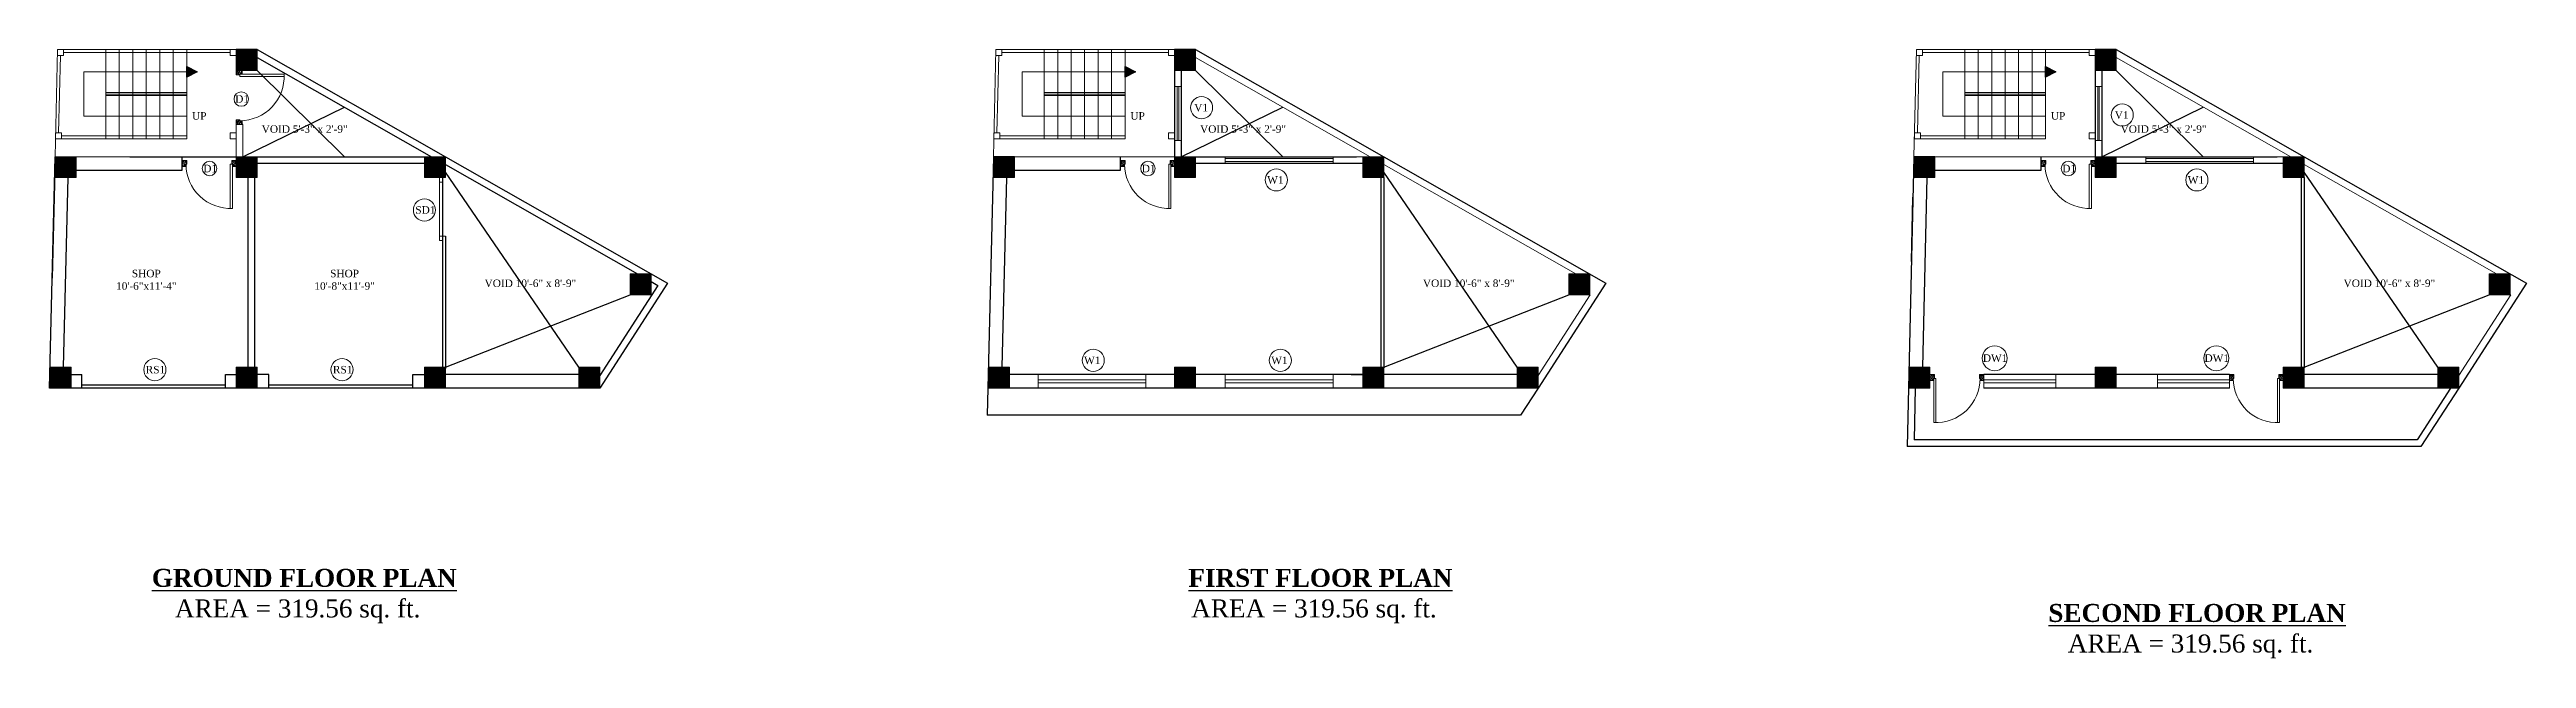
# Model space of a CAD drawing. Header units: inches. Extents: x 155573 to 346502, y -56182 to -26384.
# Drawn here: x 155573 to 157226, y -26790 to -26384 of the extents above; entities that cross this region are included whole.
import ezdxf

# ---------------------------------------------------------------- set-up
doc = ezdxf.new("R2010")
doc.units = ezdxf.units.IN
doc.header["$LTSCALE"] = 5
doc.header["$MEASUREMENT"] = 0
for name, color, linetype, lineweight in [('A-WALL', 7, 'Continuous', 9), ('DOOR', 62, 'Continuous', 0), ('Dw', 2, 'Continuous', 18)]:
    doc.layers.add(name, color=color, linetype=linetype, lineweight=lineweight)
doc.layers.add('TEXT', color=6, linetype='Continuous')
doc.layers.add('WALL', color=7, linetype='Continuous')
doc.styles.add('ordinary', font='times.ttf')

msp = doc.modelspace()

# ---------------------------------------------------------------- texts
at = {"layer": 'TEXT', "style": 'ordinary'}
for s, p in [('UP', (155667.9, -26431.1, -72.7)), ('D1', (155696.7, -26419.8, -72.7)), ('UP', (156294, -26431.1, -72.7)), ('V1', (156336.6, -26425.6, -72.7)), ('UP', (156908.2, -26431.1, -72.7)), ('V1', (156950.8, -26430.5, -72.7)), ('VOID 5\'-3" x 2\'-9"', (155714.4, -26439.9, -72.7)), ('VOID 5\'-3" x 2\'-9"', (156340.5, -26439.9, -72.7)), ('VOID 5\'-3" x 2\'-9"', (156954.7, -26439.9, -72.7)), ('D1', (155675.4, -26466.2, -72.7)), ('D1', (156301.6, -26466.2, -72.7)), ('W1', (156385.3, -26473.8, -72.7)), ('D1', (156915.8, -26466.2, -72.7)), ('W1', (156999.5, -26473.8, -72.7)), ('SD1', (155816.9, -26493.8, -72.7)), ('VOID 10\'-6" x 8\'-9"', (155863.1, -26542.7, -72.7)), ('VOID 10\'-6" x 8\'-9"', (156489.2, -26542.7, -72.7)), ('VOID 10\'-6" x 8\'-9"', (157103.5, -26542.7, -72.7)), ('W1', (156263.1, -26594.1, -72.7)), ('W1', (156388, -26594.1, -72.7)), ('DW1', (156862.8, -26592.6, -72.7)), ('DW1', (157010.7, -26592.6, -72.7)), ('RS1', (155637, -26600.3, -72.7)), ('RS1', (155761.9, -26600.3, -72.7))]:
    msp.add_text(s, height=5, dxfattribs=at).set_placement(p)
at = {"layer": 'TEXT', "char_height": 5, "attachment_point": 8, "style": 'ordinary'}
for s, insert in [('SHOP\\P10\'-6"x11\'-4"', (155637.4, -26544.6, -72.7)), ('SHOP\\P10\'-8"x11\'-9"', (155769.7, -26544.6, -72.7))]:
    msp.add_mtext_dynamic_manual_height_columns(s, width=101.569, gutter_width=1720.7, heights=[0], dxfattribs=dict(at, insert=insert))
at = {"layer": 'TEXT', "char_height": 12, "width": 219.815, "attachment_point": 8, "style": 'ordinary'}
for s, insert in [('{\\fTimes New Roman|b1|i0|c0|p18;\\LGROUND FLOOR PLAN}', (155742.8, -26742.8, -72.7)), ('{\\fTimes New Roman|b1|i0|c0|p18;\\LFIRST FLOOR PLAN}', (156420.8, -26742.8, -72.7)), ('AREA = 319.56 sq. ft.', (155738.4, -26766.9, -72.7)), ('AREA = 319.56 sq. ft.', (156416.5, -26766.9, -72.7)), ('{\\fTimes New Roman|b1|i0|c0|p18;\\LSECOND FLOOR PLAN}', (157005.7, -26766.2, -72.7)), ('AREA = 319.56 sq. ft.', (157001.4, -26790.3, -72.7))]:
    msp.add_mtext(s, dxfattribs=dict(at, insert=insert))

# ---------------------------------------------------------------- blocks, each defined once
blk = doc.blocks.new('A$C27B36B59')
at = {"layer": 'DOOR'}
for p, q in [((0, 4), (0, 0)), ((2.5, 4), (0, 4)), ((0, 0), (3, 0)), ((2.5, 2.5), (2.5, 4)), ((3, 2.5), (2.5, 2.5)), ((3, 0), (3, 2.5))]:
    blk.add_line(p, q, dxfattribs=at)
for centre, radius, start, end in [((-1.4, -0.5), 4.75, 22.1411, 72.838), ((1.3, 2.1), 1.64, 45.138, 144.8948), ((2.2, 0.3), 2.49, 83.3149, 152.658), ((0.1, 0.4), 2.05, 349.4875, 93.6805), ((2, -0.5), 2.01, 58.7447, 166.495), ((-0.1, 0.3), 1.13, 343.542, 86.947), ((2.1, -0.4), 1.17, 38.2816, 160.1519)]:
    blk.add_arc(centre, radius, start, end, dxfattribs=at)
blk = doc.blocks.new('D2')
at = {"layer": 'DOOR'}
for p, q in [((74474, 24047.6), (74474, 24018.1)), ((74474, 24047.6), (74475.5, 24047.6)), ((74475.5, 24047.6), (74475.5, 24018.1))]:
    blk.add_line(p, q, dxfattribs=at)
blk.add_arc((74474, 24047.6), 29.5, 180, 272.9146, dxfattribs=at)
at = {"layer": 'DOOR', "xscale": -1, "rotation": 180}
blk.add_blockref('A$C27B36B59', (74442, 24050.1), dxfattribs=at)
at = {"layer": 'DOOR', "rotation": 180}
blk.add_blockref('A$C27B36B59', (74478, 24050.1), dxfattribs=at)

# ---------------------------------------------------------------- hatches: boundary and pattern name
at = {"ltscale": 5}
for points in [[(155664.4, -26402.7), (155664.4, -26395.7), (155671.3, -26399.2)], [(156290.5, -26402.7), (156290.5, -26395.7), (156297.4, -26399.2)], [(156904.7, -26402.7), (156904.7, -26395.7), (156911.6, -26399.2)]]:
    msp.add_hatch(color=256, dxfattribs=at).paths.add_polyline_path(points)
at = {"layer": 'WALL', "linetype": 'ByBlock', "ltscale": 5, "true_color": 0xf8991e}
h = msp.add_hatch(color=30, dxfattribs=at)
h.dxf.hatch_style = 1
h.paths.add_polyline_path([(155711.4, -26384.4), (155697.4, -26384.4), (155697.4, -26398.4), (155711.4, -26398.4)])
h = msp.add_hatch(color=30, dxfattribs=at)
h.dxf.hatch_style = 1
h.paths.add_polyline_path([(156323.5, -26398.4), (156337.5, -26398.4), (156337.5, -26384.4), (156323.5, -26384.4)])
h = msp.add_hatch(color=30, dxfattribs=at)
h.dxf.hatch_style = 1
h.paths.add_polyline_path([(156937.7, -26398.4), (156951.7, -26398.4), (156951.7, -26384.4), (156937.7, -26384.4)])
h = msp.add_hatch(color=30, dxfattribs=at)
h.dxf.hatch_style = 1
h.paths.add_polyline_path([(155590.5, -26455.8), (155576.5, -26455.8), (155576.5, -26469.8), (155590.5, -26469.8)])
h = msp.add_hatch(color=30, dxfattribs=at)
h.dxf.hatch_style = 1
h.paths.add_polyline_path([(155711.4, -26455.8), (155697.4, -26455.8), (155697.4, -26469.8), (155711.4, -26469.8)])
h = msp.add_hatch(color=30, dxfattribs=at)
h.dxf.hatch_style = 1
h.paths.add_polyline_path([(155837, -26469.8), (155837, -26455.8), (155823, -26455.8), (155823, -26469.8)])
h = msp.add_hatch(color=30, dxfattribs=at)
h.dxf.hatch_style = 1
h.paths.add_polyline_path([(156202.6, -26469.8), (156216.6, -26469.8), (156216.6, -26455.8), (156202.6, -26455.8)])
h = msp.add_hatch(color=30, dxfattribs=at)
h.dxf.hatch_style = 1
h.paths.add_polyline_path([(156323.5, -26469.8), (156337.5, -26469.8), (156337.5, -26455.8), (156323.5, -26455.8)])
h = msp.add_hatch(color=30, dxfattribs=at)
h.dxf.hatch_style = 1
h.paths.add_polyline_path([(156463.1, -26469.8), (156463.1, -26455.8), (156449.1, -26455.8), (156449.1, -26469.8)])
h = msp.add_hatch(color=30, dxfattribs=at)
h.dxf.hatch_style = 1
h.paths.add_polyline_path([(156816.8, -26469.8), (156830.8, -26469.8), (156830.8, -26455.8), (156816.8, -26455.8)])
h = msp.add_hatch(color=30, dxfattribs=at)
h.dxf.hatch_style = 1
h.paths.add_polyline_path([(156937.7, -26469.8), (156951.7, -26469.8), (156951.7, -26455.8), (156937.7, -26455.8)])
h = msp.add_hatch(color=30, dxfattribs=at)
h.dxf.hatch_style = 1
h.paths.add_polyline_path([(157077.3, -26469.8), (157077.3, -26455.8), (157063.3, -26455.8), (157063.3, -26469.8)])
h = msp.add_hatch(color=30, dxfattribs=at)
h.dxf.hatch_style = 1
h.paths.add_polyline_path([(155960.3, -26533.9), (155960.3, -26547.9), (155974.3, -26547.9), (155974.3, -26533.9)])
h = msp.add_hatch(color=30, dxfattribs=at)
h.dxf.hatch_style = 1
h.paths.add_polyline_path([(156586.5, -26533.9), (156586.5, -26547.9), (156600.5, -26547.9), (156600.5, -26533.9)])
h = msp.add_hatch(color=30, dxfattribs=at)
h.dxf.hatch_style = 1
h.paths.add_polyline_path([(157200.7, -26533.9), (157200.7, -26547.9), (157214.7, -26547.9), (157214.7, -26533.9)])
h = msp.add_hatch(color=30, dxfattribs=at)
h.dxf.hatch_style = 1
h.paths.add_polyline_path([(155573.2, -26596.1), (155573.2, -26610.1), (155587.2, -26610.1), (155587.2, -26596.1)])
h = msp.add_hatch(color=30, dxfattribs=at)
h.dxf.hatch_style = 1
h.paths.add_polyline_path([(155697.4, -26596.1), (155697.4, -26610.1), (155711.4, -26610.1), (155711.4, -26596.1)])
h = msp.add_hatch(color=30, dxfattribs=at)
h.dxf.hatch_style = 1
h.paths.add_polyline_path([(155823, -26596.1), (155823, -26610.1), (155837, -26610.1), (155837, -26596.1)])
h = msp.add_hatch(color=30, dxfattribs=at)
h.dxf.hatch_style = 1
h.paths.add_polyline_path([(155926, -26596.1), (155926, -26610.1), (155940, -26610.1), (155940, -26596.1)])
h = msp.add_hatch(color=30, dxfattribs=at)
h.dxf.hatch_style = 1
h.paths.add_polyline_path([(156199.3, -26596.1), (156199.3, -26610.1), (156213.3, -26610.1), (156213.3, -26596.1)])
h = msp.add_hatch(color=30, dxfattribs=at)
h.dxf.hatch_style = 1
h.paths.add_polyline_path([(156323.5, -26596.1), (156323.5, -26610.1), (156337.5, -26610.1), (156337.5, -26596.1)])
h = msp.add_hatch(color=30, dxfattribs=at)
h.dxf.hatch_style = 1
h.paths.add_polyline_path([(156449.1, -26596.1), (156449.1, -26610.1), (156463.1, -26610.1), (156463.1, -26596.1)])
h = msp.add_hatch(color=30, dxfattribs=at)
h.dxf.hatch_style = 1
h.paths.add_polyline_path([(156552.1, -26596.1), (156552.1, -26610.1), (156566.1, -26610.1), (156566.1, -26596.1)])
h = msp.add_hatch(color=30, dxfattribs=at)
h.dxf.hatch_style = 1
h.paths.add_polyline_path([(156813.5, -26596.1), (156813.5, -26610.1), (156827.5, -26610.1), (156827.5, -26596.1)])
h = msp.add_hatch(color=30, dxfattribs=at)
h.dxf.hatch_style = 1
h.paths.add_polyline_path([(156937.7, -26596.1), (156937.7, -26610.1), (156951.7, -26610.1), (156951.7, -26596.1)])
h = msp.add_hatch(color=30, dxfattribs=at)
h.dxf.hatch_style = 1
h.paths.add_polyline_path([(157063.3, -26596.1), (157063.3, -26610.1), (157077.3, -26610.1), (157077.3, -26596.1)])
h = msp.add_hatch(color=30, dxfattribs=at)
h.dxf.hatch_style = 1
h.paths.add_polyline_path([(157166.3, -26596.1), (157166.3, -26610.1), (157180.3, -26610.1), (157180.3, -26596.1)])

# ---------------------------------------------------------------- linework, layer by layer
at = {"ltscale": 5}
for p, q in [((155664.4, -26402.7, -72.7), (155664.4, -26395.7, -72.7)), ((155664.4, -26395.7, -72.7), (155671.3, -26399.2, -72.7)), ((155671.3, -26399.2, -72.7), (155664.4, -26402.7, -72.7)), ((156290.5, -26402.7, -72.7), (156290.5, -26395.7, -72.7)), ((156290.5, -26395.7, -72.7), (156297.4, -26399.2, -72.7)), ((156297.4, -26399.2, -72.7), (156290.5, -26402.7, -72.7)), ((156904.7, -26402.7, -72.7), (156904.7, -26395.7, -72.7)), ((156904.7, -26395.7, -72.7), (156911.6, -26399.2, -72.7)), ((156911.6, -26399.2, -72.7), (156904.7, -26402.7, -72.7))]:
    msp.add_line(p, q, dxfattribs=at)
at = {"layer": 'A-WALL', "ltscale": 5}
for p, q in [((155578.2, -26384.4, -72.7), (155576.5, -26455.8, -72.7)), ((155697.4, -26384.4, -72.7), (155578.2, -26384.4, -72.7)), ((155580.1, -26388.4, -72.7), (155578.9, -26439.8, -72.7)), ((155693.4, -26386.4, -72.7), (155582.2, -26386.4, -72.7)), ((155610.4, -26384.4, -72.7), (155610.4, -26443.8, -72.7)), ((155619.4, -26384.4, -72.7), (155619.4, -26443.8, -72.7)), ((155628.4, -26384.4, -72.7), (155628.4, -26443.8, -72.7)), ((155637.4, -26384.4, -72.7), (155637.4, -26443.8, -72.7)), ((155646.4, -26384.4, -72.7), (155646.4, -26443.8, -72.7)), ((155655.4, -26384.4, -72.7), (155655.4, -26443.8, -72.7)), ((155664.4, -26384.4, -72.7), (155664.4, -26414.1, -72.7)), ((156204.3, -26384.4, -72.7), (156202.6, -26455.8, -72.7)), ((156323.5, -26384.4, -72.7), (156204.3, -26384.4, -72.7)), ((156206.2, -26388.4, -72.7), (156205, -26439.8, -72.7)), ((156319.5, -26386.4, -72.7), (156208.3, -26386.4, -72.7)), ((156236.5, -26384.4, -72.7), (156236.5, -26443.8, -72.7)), ((156245.5, -26384.4, -72.7), (156245.5, -26443.8, -72.7)), ((156254.5, -26384.4, -72.7), (156254.5, -26443.8, -72.7)), ((156263.5, -26384.4, -72.7), (156263.5, -26443.8, -72.7)), ((156272.5, -26384.4, -72.7), (156272.5, -26443.8, -72.7)), ((156281.5, -26384.4, -72.7), (156281.5, -26443.8, -72.7)), ((156290.5, -26384.4, -72.7), (156290.5, -26414.1, -72.7)), ((156818.5, -26384.4, -72.7), (156816.8, -26455.8, -72.7)), ((156937.7, -26384.4, -72.7), (156818.5, -26384.4, -72.7)), ((156820.4, -26388.4, -72.7), (156819.2, -26439.8, -72.7)), ((156933.7, -26386.4, -72.7), (156822.5, -26386.4, -72.7)), ((156850.7, -26384.4, -72.7), (156850.7, -26443.8, -72.7)), ((156859.7, -26384.4, -72.7), (156859.7, -26443.8, -72.7)), ((156868.7, -26384.4, -72.7), (156868.7, -26443.8, -72.7)), ((156877.7, -26384.4, -72.7), (156877.7, -26443.8, -72.7)), ((156886.7, -26384.4, -72.7), (156886.7, -26443.8, -72.7)), ((156895.7, -26384.4, -72.7), (156895.7, -26443.8, -72.7)), ((156904.7, -26384.4, -72.7), (156904.7, -26414.1, -72.7)), ((155595.8, -26428.9, -72.7), (155595.8, -26399.2, -72.7)), ((155595.8, -26399.2, -72.7), (155664.4, -26399.2, -72.7)), ((156221.9, -26428.9, -72.7), (156221.9, -26399.2, -72.7)), ((156221.9, -26399.2, -72.7), (156290.5, -26399.2, -72.7)), ((156328, -26409.1, -72.7), (156323.5, -26409.1, -72.7)), ((156836.1, -26428.9, -72.7), (156836.1, -26399.2, -72.7)), ((156836.1, -26399.2, -72.7), (156904.7, -26399.2, -72.7)), ((156942.2, -26409.1, -72.7), (156937.7, -26409.1, -72.7)), ((155664.4, -26413.1, -72.7), (155610.4, -26413.1, -72.7)), ((155664.4, -26414.1, -72.7), (155610.4, -26414.1, -72.7)), ((155664.4, -26415.1, -72.7), (155610.4, -26415.1, -72.7)), ((155664.4, -26414.1, -72.7), (155664.4, -26443.8, -72.7)), ((156290.5, -26413.1, -72.7), (156236.5, -26413.1, -72.7)), ((156290.5, -26414.1, -72.7), (156236.5, -26414.1, -72.7)), ((156290.5, -26415.1, -72.7), (156236.5, -26415.1, -72.7)), ((156290.5, -26414.1, -72.7), (156290.5, -26443.8, -72.7)), ((156904.7, -26413.1, -72.7), (156850.7, -26413.1, -72.7)), ((156904.7, -26414.1, -72.7), (156850.7, -26414.1, -72.7)), ((156904.7, -26415.1, -72.7), (156850.7, -26415.1, -72.7)), ((156904.7, -26414.1, -72.7), (156904.7, -26443.8, -72.7)), ((155664.4, -26441.8, -72.7), (155580.9, -26441.8, -72.7)), ((155664.4, -26428.9, -72.7), (155595.8, -26428.9, -72.7)), ((155697.4, -26434.4, -72.7), (155697.4, -26469.8, -72.7)), ((155701.9, -26434.4, -72.7), (155701.9, -26455.8, -72.7)), ((156290.5, -26441.8, -72.7), (156207, -26441.8, -72.7)), ((156290.5, -26428.9, -72.7), (156221.9, -26428.9, -72.7)), ((156904.7, -26441.8, -72.7), (156821.2, -26441.8, -72.7)), ((156904.7, -26428.9, -72.7), (156836.1, -26428.9, -72.7)), ((155590.5, -26455.8, -72.7), (155576.5, -26455.8, -72.7)), ((155697.4, -26455.8, -72.7), (155576.5, -26455.8, -72.7)), ((155664.4, -26443.8, -72.7), (155576.8, -26443.8, -72.7)), ((155697.4, -26443.8, -72.7), (155693.4, -26443.8, -72.7)), ((156323.5, -26455.8, -72.7), (156202.6, -26455.8, -72.7)), ((156290.5, -26443.8, -72.7), (156202.9, -26443.8, -72.7)), ((156323.5, -26443.8, -72.7), (156319.5, -26443.8, -72.7)), ((156328, -26445.1, -72.7), (156323.5, -26445.1, -72.7)), ((156357.3, -26460.3, -72.7), (156357.3, -26455.8, -72.7)), ((156429.3, -26460.3, -72.7), (156429.3, -26455.8, -72.7)), ((156937.7, -26455.8, -72.7), (156816.8, -26455.8, -72.7)), ((156904.7, -26443.8, -72.7), (156817.1, -26443.8, -72.7)), ((156937.7, -26443.8, -72.7), (156933.7, -26443.8, -72.7)), ((156942.2, -26445.1, -72.7), (156937.7, -26445.1, -72.7)), ((156971.5, -26460.3, -72.7), (156971.5, -26455.8, -72.7)), ((157043.5, -26460.3, -72.7), (157043.5, -26455.8, -72.7)), ((155833, -26511.8, -72.7), (155833, -26469.8, -72.7)), ((155833, -26469.8, -72.7), (155835, -26469.8, -72.7)), ((155833, -26472.8, -72.7), (155835, -26472.8, -72.7)), ((155835, -26469.8, -72.7), (155835, -26511.8, -72.7)), ((155835, -26508.8, -72.7), (155833, -26508.8, -72.7)), ((155835, -26508.8, -72.7), (155837, -26508.8, -72.7)), ((155835, -26511.8, -72.7), (155833, -26511.8, -72.7)), ((156232.4, -26601.1, -72.7), (156232.4, -26610.1, -72.7)), ((156304.4, -26601.1, -72.7), (156304.4, -26610.1, -72.7)), ((156357.3, -26601.1, -72.7), (156357.3, -26610.1, -72.7)), ((156429.3, -26601.1, -72.7), (156429.3, -26610.1, -72.7)), ((156863.5, -26601.1, -72.7), (156863.5, -26610.1, -72.7)), ((156911.5, -26601.1, -72.7), (156911.5, -26610.1, -72.7)), ((156979.3, -26601.1, -72.7), (156979.3, -26610.1, -72.7)), ((157027.3, -26601.1, -72.7), (157027.3, -26610.1, -72.7)), ((156813.5, -26610.1, -72.7), (156813.2, -26610.1, -72.7))]:
    msp.add_line(p, q, dxfattribs=at)
at = {"layer": 'A-WALL', "lineweight": 30}
for p, q in [((155711.4, -26384.4, -72.7), (155697.4, -26384.4, -72.7)), ((155711.4, -26384.4, -72.7), (155837, -26455.8, -72.7)), ((155711.4, -26389.6, -72.7), (155827.8, -26455.8, -72.7)), ((156323.5, -26384.4, -72.7), (156323.5, -26455.8, -72.7)), ((156337.5, -26384.4, -72.7), (156323.5, -26384.4, -72.7)), ((156337.5, -26384.4, -72.7), (156463.1, -26455.8, -72.7)), ((156937.7, -26384.4, -72.7), (156937.7, -26455.8, -72.7)), ((156951.7, -26384.4, -72.7), (156937.7, -26384.4, -72.7)), ((156951.7, -26384.4, -72.7), (157077.3, -26455.8, -72.7)), ((156328, -26398.4, -72.7), (156328, -26455.8, -72.7)), ((156328, -26398.4, -72.7), (156328, -26455.8, -72.7)), ((156942.2, -26398.4, -72.7), (156942.2, -26455.8, -72.7)), ((156942.2, -26398.4, -72.7), (156942.2, -26455.8, -72.7)), ((155701.9, -26434.4, -72.7), (155697.4, -26434.4, -72.7)), ((155572.8, -26610.1, -72.7), (155576.5, -26455.8, -72.7)), ((155576.5, -26455.8, -72.7), (155574.6, -26536.7, -72.7)), ((155626.5, -26455.8, -72.7), (155697.4, -26455.8, -72.7)), ((155661.4, -26464.8, -72.7), (155661.4, -26455.8, -72.7)), ((155711.4, -26455.8, -72.7), (155823, -26455.8, -72.7)), ((155837, -26455.8, -72.7), (155985.2, -26540.1, -72.7)), ((156202.6, -26455.8, -72.7), (156199, -26610.1, -72.7)), ((156216.6, -26455.8, -72.7), (156202.6, -26455.8, -72.7)), ((156287.5, -26464.8, -72.7), (156287.5, -26455.8, -72.7)), ((156337.5, -26455.8, -72.7), (156444.9, -26455.8, -72.7)), ((156463.1, -26455.8, -72.7), (156611.3, -26540.1, -72.7)), ((156816.8, -26455.8, -72.7), (156813.2, -26610.1, -72.7)), ((156830.8, -26455.8, -72.7), (156816.8, -26455.8, -72.7)), ((156901.7, -26464.8, -72.7), (156901.7, -26455.8, -72.7)), ((156951.7, -26455.8, -72.7), (157059.1, -26455.8, -72.7)), ((157077.3, -26455.8, -72.7), (157225.5, -26540.1, -72.7)), ((155582.2, -26596.1, -72.7), (155585.2, -26469.8, -72.7)), ((155590.5, -26464.8, -72.7), (155661.4, -26464.8, -72.7)), ((155705.1, -26469.8, -72.7), (155705.1, -26596.1, -72.7)), ((155709.6, -26469.8, -72.7), (155709.6, -26596.1, -72.7)), ((155823, -26460.3, -72.7), (155711.4, -26460.3, -72.7)), ((155835, -26469.8, -72.7), (155835, -26596.1, -72.7)), ((155837, -26461, -72.7), (155965.2, -26533.9, -72.7)), ((156211.3, -26469.8, -72.7), (156208.3, -26596.1, -72.7)), ((156216.6, -26464.8, -72.7), (156287.5, -26464.8, -72.7)), ((156449.1, -26460.3, -72.7), (156337.5, -26460.3, -72.7)), ((156461.1, -26469.8, -72.7), (156461.1, -26596.6, -72.7)), ((156463.1, -26469.8, -72.7), (156463.1, -26596.6, -72.7)), ((156825.5, -26469.8, -72.7), (156822.5, -26596.1, -72.7)), ((156830.8, -26464.8, -72.7), (156901.7, -26464.8, -72.7)), ((157063.3, -26460.3, -72.7), (156951.7, -26460.3, -72.7)), ((157075.3, -26469.8, -72.7), (157075.3, -26596.6, -72.7)), ((157077.3, -26469.8, -72.7), (157077.3, -26596.6, -72.7)), ((156815.2, -26525.7, -72.7), (156816.2, -26482.7, -72.7)), ((155837, -26508.8, -72.7), (155837, -26597.1, -72.7)), ((155985.2, -26540.1, -72.7), (155940, -26610.1, -72.7)), ((155978.8, -26541.6, -72.7), (155940, -26601.8, -72.7)), ((155974.3, -26539.1, -72.7), (155978.8, -26541.6, -72.7)), ((156611.3, -26540.1, -72.7), (156566.1, -26610.1, -72.7)), ((157225.5, -26540.1, -72.7), (157180.3, -26610.1, -72.7)), ((155587.2, -26601.1, -72.7), (155594.3, -26601.1, -72.7)), ((155594.3, -26610.1, -72.7), (155594.3, -26601.1, -72.7)), ((155690.3, -26608.1, -72.7), (155594.3, -26608.1, -72.7)), ((155690.3, -26610.1, -72.7), (155690.3, -26601.1, -72.7)), ((155690.3, -26601.1, -72.7), (155697.4, -26601.1, -72.7)), ((155719.2, -26601.1, -72.7), (155711.4, -26601.1, -72.7)), ((155719.2, -26610.1, -72.7), (155719.2, -26601.1, -72.7)), ((155815.2, -26608.1, -72.7), (155719.2, -26608.1, -72.7)), ((155815.2, -26610.1, -72.7), (155815.2, -26601.1, -72.7)), ((155815.2, -26601.1, -72.7), (155823, -26601.1, -72.7)), ((155926, -26601.1, -72.7), (155837, -26601.1, -72.7)), ((156323.5, -26601.1, -72.7), (156213.3, -26601.1, -72.7)), ((156449.1, -26601.1, -72.7), (156337.5, -26601.1, -72.7)), ((156345.3, -26601.1, -72.7), (156337.5, -26601.1, -72.7)), ((156441.3, -26601.1, -72.7), (156449.1, -26601.1, -72.7)), ((156552.1, -26601.1, -72.7), (156463.1, -26601.1, -72.7)), ((156937.7, -26601.1, -72.7), (156863.5, -26601.1, -72.7)), ((157027.3, -26601.1, -72.7), (156951.7, -26601.1, -72.7)), ((157166.3, -26601.1, -72.7), (157077.3, -26601.1, -72.7)), ((155939.3, -26610.1, -72.7), (155572.8, -26610.1, -72.7)), ((155939.3, -26610.1, -72.7), (155572.8, -26610.1, -72.7)), ((156199, -26610.1, -72.7), (156198.5, -26628.1, -72.7)), ((156566.1, -26610.1, -72.7), (156199, -26610.1, -72.7)), ((156566.1, -26610.1, -72.7), (156554.4, -26628.1, -72.7)), ((156813.2, -26610.1, -72.7), (156812.2, -26649.1, -72.7)), ((156817.7, -26610.1, -72.7), (156816.9, -26644.6, -72.7)), ((157027.3, -26610.1, -72.7), (156863.5, -26610.1, -72.7)), ((157180.3, -26610.1, -72.7), (157077.3, -26610.1, -72.7)), ((157174.9, -26610.1, -72.7), (157152.6, -26644.6, -72.7)), ((157180.3, -26610.1, -72.7), (157155.1, -26649.1, -72.7)), ((156554.4, -26628.1, -72.7), (156198.5, -26628.1, -72.7)), ((157155.1, -26649.1, -72.7), (156812.2, -26649.1, -72.7)), ((157152.6, -26644.6, -72.7), (156816.9, -26644.6, -72.7))]:
    msp.add_line(p, q, dxfattribs=at)
at = {"layer": 'A-WALL', "ltscale": 5, "elevation": -72.7}
for points in [[(155578.2, -26384.4), (155582.2, -26384.4), (155582.2, -26388.4), (155578.2, -26388.4)], [(155693.4, -26384.4), (155697.4, -26384.4), (155697.4, -26388.4), (155693.4, -26388.4)], [(155697.4, -26398.4), (155711.4, -26398.4), (155711.4, -26384.4), (155697.4, -26384.4)], [(156204.3, -26384.4), (156208.3, -26384.4), (156208.3, -26388.4), (156204.3, -26388.4)], [(156319.5, -26384.4), (156323.5, -26384.4), (156323.5, -26388.4), (156319.5, -26388.4)], [(156323.5, -26398.4), (156337.5, -26398.4), (156337.5, -26384.4), (156323.5, -26384.4)], [(156337.5, -26389.6), (156337.5, -26398.4), (156328, -26398.4), (156328, -26419.8), (156328, -26455.8), (156337.5, -26455.8), (156454, -26455.8)], [(156818.5, -26384.4), (156822.5, -26384.4), (156822.5, -26388.4), (156818.5, -26388.4)], [(156933.7, -26384.4), (156937.7, -26384.4), (156937.7, -26388.4), (156933.7, -26388.4)], [(156937.7, -26398.4), (156951.7, -26398.4), (156951.7, -26384.4), (156937.7, -26384.4)], [(156951.7, -26389.6), (156951.7, -26398.4), (156942.2, -26398.4), (156942.2, -26419.8), (156942.2, -26455.8), (156951.7, -26455.8), (157068.2, -26455.8)], [(155576.9, -26439.8), (155580.9, -26439.8), (155580.9, -26443.8), (155576.9, -26443.8)], [(155693.4, -26439.8), (155697.4, -26439.8), (155697.4, -26443.8), (155693.4, -26443.8)], [(156203, -26439.8), (156207, -26439.8), (156207, -26443.8), (156203, -26443.8)], [(156319.5, -26439.8), (156323.5, -26439.8), (156323.5, -26443.8), (156319.5, -26443.8)], [(156817.2, -26439.8), (156821.2, -26439.8), (156821.2, -26443.8), (156817.2, -26443.8)], [(156933.7, -26439.8), (156937.7, -26439.8), (156937.7, -26443.8), (156933.7, -26443.8)], [(155576.5, -26469.8), (155590.5, -26469.8), (155590.5, -26455.8), (155576.5, -26455.8)], [(155697.4, -26469.8), (155711.4, -26469.8), (155711.4, -26455.8), (155697.4, -26455.8)], [(155823, -26469.8), (155837, -26469.8), (155837, -26455.8), (155823, -26455.8)], [(156202.6, -26469.8), (156216.6, -26469.8), (156216.6, -26455.8), (156202.6, -26455.8)], [(156323.5, -26469.8), (156337.5, -26469.8), (156337.5, -26455.8), (156323.5, -26455.8)], [(156449.1, -26469.8), (156463.1, -26469.8), (156463.1, -26455.8), (156449.1, -26455.8)], [(156816.8, -26469.8), (156830.8, -26469.8), (156830.8, -26455.8), (156816.8, -26455.8)], [(156937.7, -26469.8), (156951.7, -26469.8), (156951.7, -26455.8), (156937.7, -26455.8)], [(157063.3, -26469.8), (157077.3, -26469.8), (157077.3, -26455.8), (157063.3, -26455.8)], [(155960.3, -26533.9), (155974.3, -26533.9), (155974.3, -26547.9), (155960.3, -26547.9)], [(156586.5, -26533.9), (156600.5, -26533.9), (156600.5, -26547.9), (156586.5, -26547.9)], [(157200.7, -26533.9), (157214.7, -26533.9), (157214.7, -26547.9), (157200.7, -26547.9)], [(155573.2, -26596.1), (155587.2, -26596.1), (155587.2, -26610.1), (155573.2, -26610.1)], [(155697.4, -26596.1), (155711.4, -26596.1), (155711.4, -26610.1), (155697.4, -26610.1)], [(155823, -26596.1), (155837, -26596.1), (155837, -26610.1), (155823, -26610.1)], [(155926, -26596.1), (155940, -26596.1), (155940, -26610.1), (155926, -26610.1)], [(156199.3, -26596.1), (156213.3, -26596.1), (156213.3, -26610.1), (156199.3, -26610.1)], [(156323.5, -26596.1), (156337.5, -26596.1), (156337.5, -26610.1), (156323.5, -26610.1)], [(156449.1, -26596.1), (156463.1, -26596.1), (156463.1, -26610.1), (156449.1, -26610.1)], [(156552.1, -26596.1), (156566.1, -26596.1), (156566.1, -26610.1), (156552.1, -26610.1)], [(156813.5, -26596.1), (156827.5, -26596.1), (156827.5, -26610.1), (156813.5, -26610.1)], [(156937.7, -26596.1), (156951.7, -26596.1), (156951.7, -26610.1), (156937.7, -26610.1)], [(157063.3, -26596.1), (157077.3, -26596.1), (157077.3, -26610.1), (157063.3, -26610.1)], [(157166.3, -26596.1), (157180.3, -26596.1), (157180.3, -26610.1), (157166.3, -26610.1)]]:
    msp.add_lwpolyline(points, close=True, dxfattribs=at)
for points in [[(155837, -26601.1), (155837, -26601.1), (155926, -26601.1), (155926, -26596.1), (155940, -26596.1), (155940, -26601.8), (155974.8, -26547.9), (155960.3, -26547.9), (155960.3, -26533.9), (155965.2, -26533.9), (155837, -26461), (155837, -26469.8)], [(156463.1, -26601.1), (156463.1, -26601.1), (156552.1, -26601.1), (156552.1, -26596.1), (156566.1, -26596.1), (156566.1, -26601.8), (156600.9, -26547.9), (156586.5, -26547.9), (156586.5, -26533.9), (156591.3, -26533.9), (156463.1, -26461), (156463.1, -26469.8)], [(157077.3, -26601.1), (157077.3, -26601.1), (157166.3, -26601.1), (157166.3, -26596.1), (157180.3, -26596.1), (157180.3, -26601.8), (157215.1, -26547.9), (157200.7, -26547.9), (157200.7, -26533.9), (157205.6, -26533.9), (157077.3, -26461), (157077.3, -26469.8)], [(155837, -26508.8), (155837, -26596.1)]]:
    msp.add_lwpolyline(points, dxfattribs=at)
at = {"layer": 'A-WALL', "ltscale": 5}
for centre, radius in [((155700.8, -26417.4, -72.7), 4.82), ((156341.5, -26423.1, -72.7), 7.38), ((156955.8, -26428, -72.7), 7.38), ((155679.6, -26463.7, -72.7), 4.82), ((156305.7, -26463.7, -72.7), 4.82), ((156919.9, -26463.7, -72.7), 4.82), ((156391.4, -26471.3, -72.7), 7.38), ((157005.6, -26471.3, -72.7), 7.38), ((155823, -26491.4, -72.7), 7.38), ((155643.1, -26597.8, -72.7), 7.38), ((155768, -26597.8, -72.7), 7.38), ((156269.2, -26591.6, -72.7), 7.38), ((156394.1, -26591.6, -72.7), 7.38), ((156870.7, -26590.2, -72.7), 8.32), ((157018.6, -26590.2, -72.7), 8.32)]:
    msp.add_circle(centre, radius, dxfattribs=at)
at = {"layer": 'Dw', "color": 3}
for p, q in [((156325.3, -26445.1, -72.7), (156325.3, -26409.1, -72.7)), ((156326.3, -26445.1, -72.7), (156326.3, -26409.1, -72.7)), ((156939.5, -26445.1, -72.7), (156939.5, -26409.1, -72.7)), ((156940.5, -26445.1, -72.7), (156940.5, -26409.1, -72.7)), ((156429.3, -26457, -72.7), (156357.3, -26457, -72.7)), ((156429.3, -26459, -72.7), (156357.3, -26459, -72.7)), ((157043.5, -26457, -72.7), (156971.5, -26457, -72.7)), ((157043.5, -26459, -72.7), (156971.5, -26459, -72.7)), ((156232.4, -26604.6, -72.7), (156304.4, -26604.6, -72.7)), ((156232.4, -26606.6, -72.7), (156304.4, -26606.6, -72.7)), ((156357.3, -26604.6, -72.7), (156429.3, -26604.6, -72.7)), ((156357.3, -26606.6, -72.7), (156429.3, -26606.6, -72.7)), ((156911.5, -26604.6, -72.7), (156863.5, -26604.6, -72.7)), ((156911.5, -26606.6, -72.7), (156863.5, -26606.6, -72.7)), ((156979.3, -26604.6, -72.7), (157027.3, -26604.6, -72.7)), ((156979.3, -26606.6, -72.7), (157027.3, -26606.6, -72.7))]:
    msp.add_line(p, q, dxfattribs=at)
at = {"layer": 'WALL', "color": 30, "linetype": 'ByBlock', "ltscale": 5, "true_color": 0xf8991e}
for p, q in [((155711.4, -26398.4, -72.7), (155769.6, -26455.8, -72.7)), ((156337.5, -26398.4, -72.7), (156395.7, -26455.8, -72.7)), ((156951.7, -26398.4, -72.7), (157009.9, -26455.8, -72.7)), ((155701.9, -26455.8, -72.7), (155769.6, -26422.7, -72.7)), ((156328, -26455.8, -72.7), (156395.7, -26422.7, -72.7)), ((156942.2, -26455.8, -72.7), (157009.9, -26422.7, -72.7)), ((155926, -26596.1, -72.7), (155837, -26466.1, -72.7)), ((156552.1, -26596.1, -72.7), (156463.1, -26466.1, -72.7)), ((157166.3, -26596.1, -72.7), (157077.3, -26466.1, -72.7)), ((155837, -26596.1, -72.7), (155960.3, -26547.9, -72.7)), ((156463.1, -26596.1, -72.7), (156586.5, -26547.9, -72.7)), ((157077.3, -26596.1, -72.7), (157200.7, -26547.9, -72.7))]:
    msp.add_line(p, q, dxfattribs=at)

# ---------------------------------------------------------------- block references
at = {"layer": 'WALL', "color": 2, "linetype": 'ByBlock', "rotation": 90.00000000018322}
msp.add_blockref('D2', (179747.5, -100876.3, -72.7), dxfattribs=at)
at = {"layer": 'WALL', "color": 2, "linetype": 'ByBlock'}
for p in [(81219.4, -50508.4, -72.7), (81845.6, -50508.4, -72.7), (82459.8, -50508.4, -72.7), (82585.3, -50651.2, -72.7)]:
    msp.add_blockref('D2', p, dxfattribs=at)
at = {"layer": 'WALL', "color": 2, "linetype": 'ByBlock', "xscale": -1, "rotation": 359.9999999998169}
msp.add_blockref('D2', (231305.5, -50651.2, -72.7), dxfattribs=at)

msp.set_redraw_order([(e.dxf.handle, doc.entitydb.next_handle()) for e in msp.query("TEXT MTEXT ATTDEF DIMENSION ARC_DIMENSION")])  # texts and dimensions are drawn at this point

doc.saveas('drawing.dxf')
